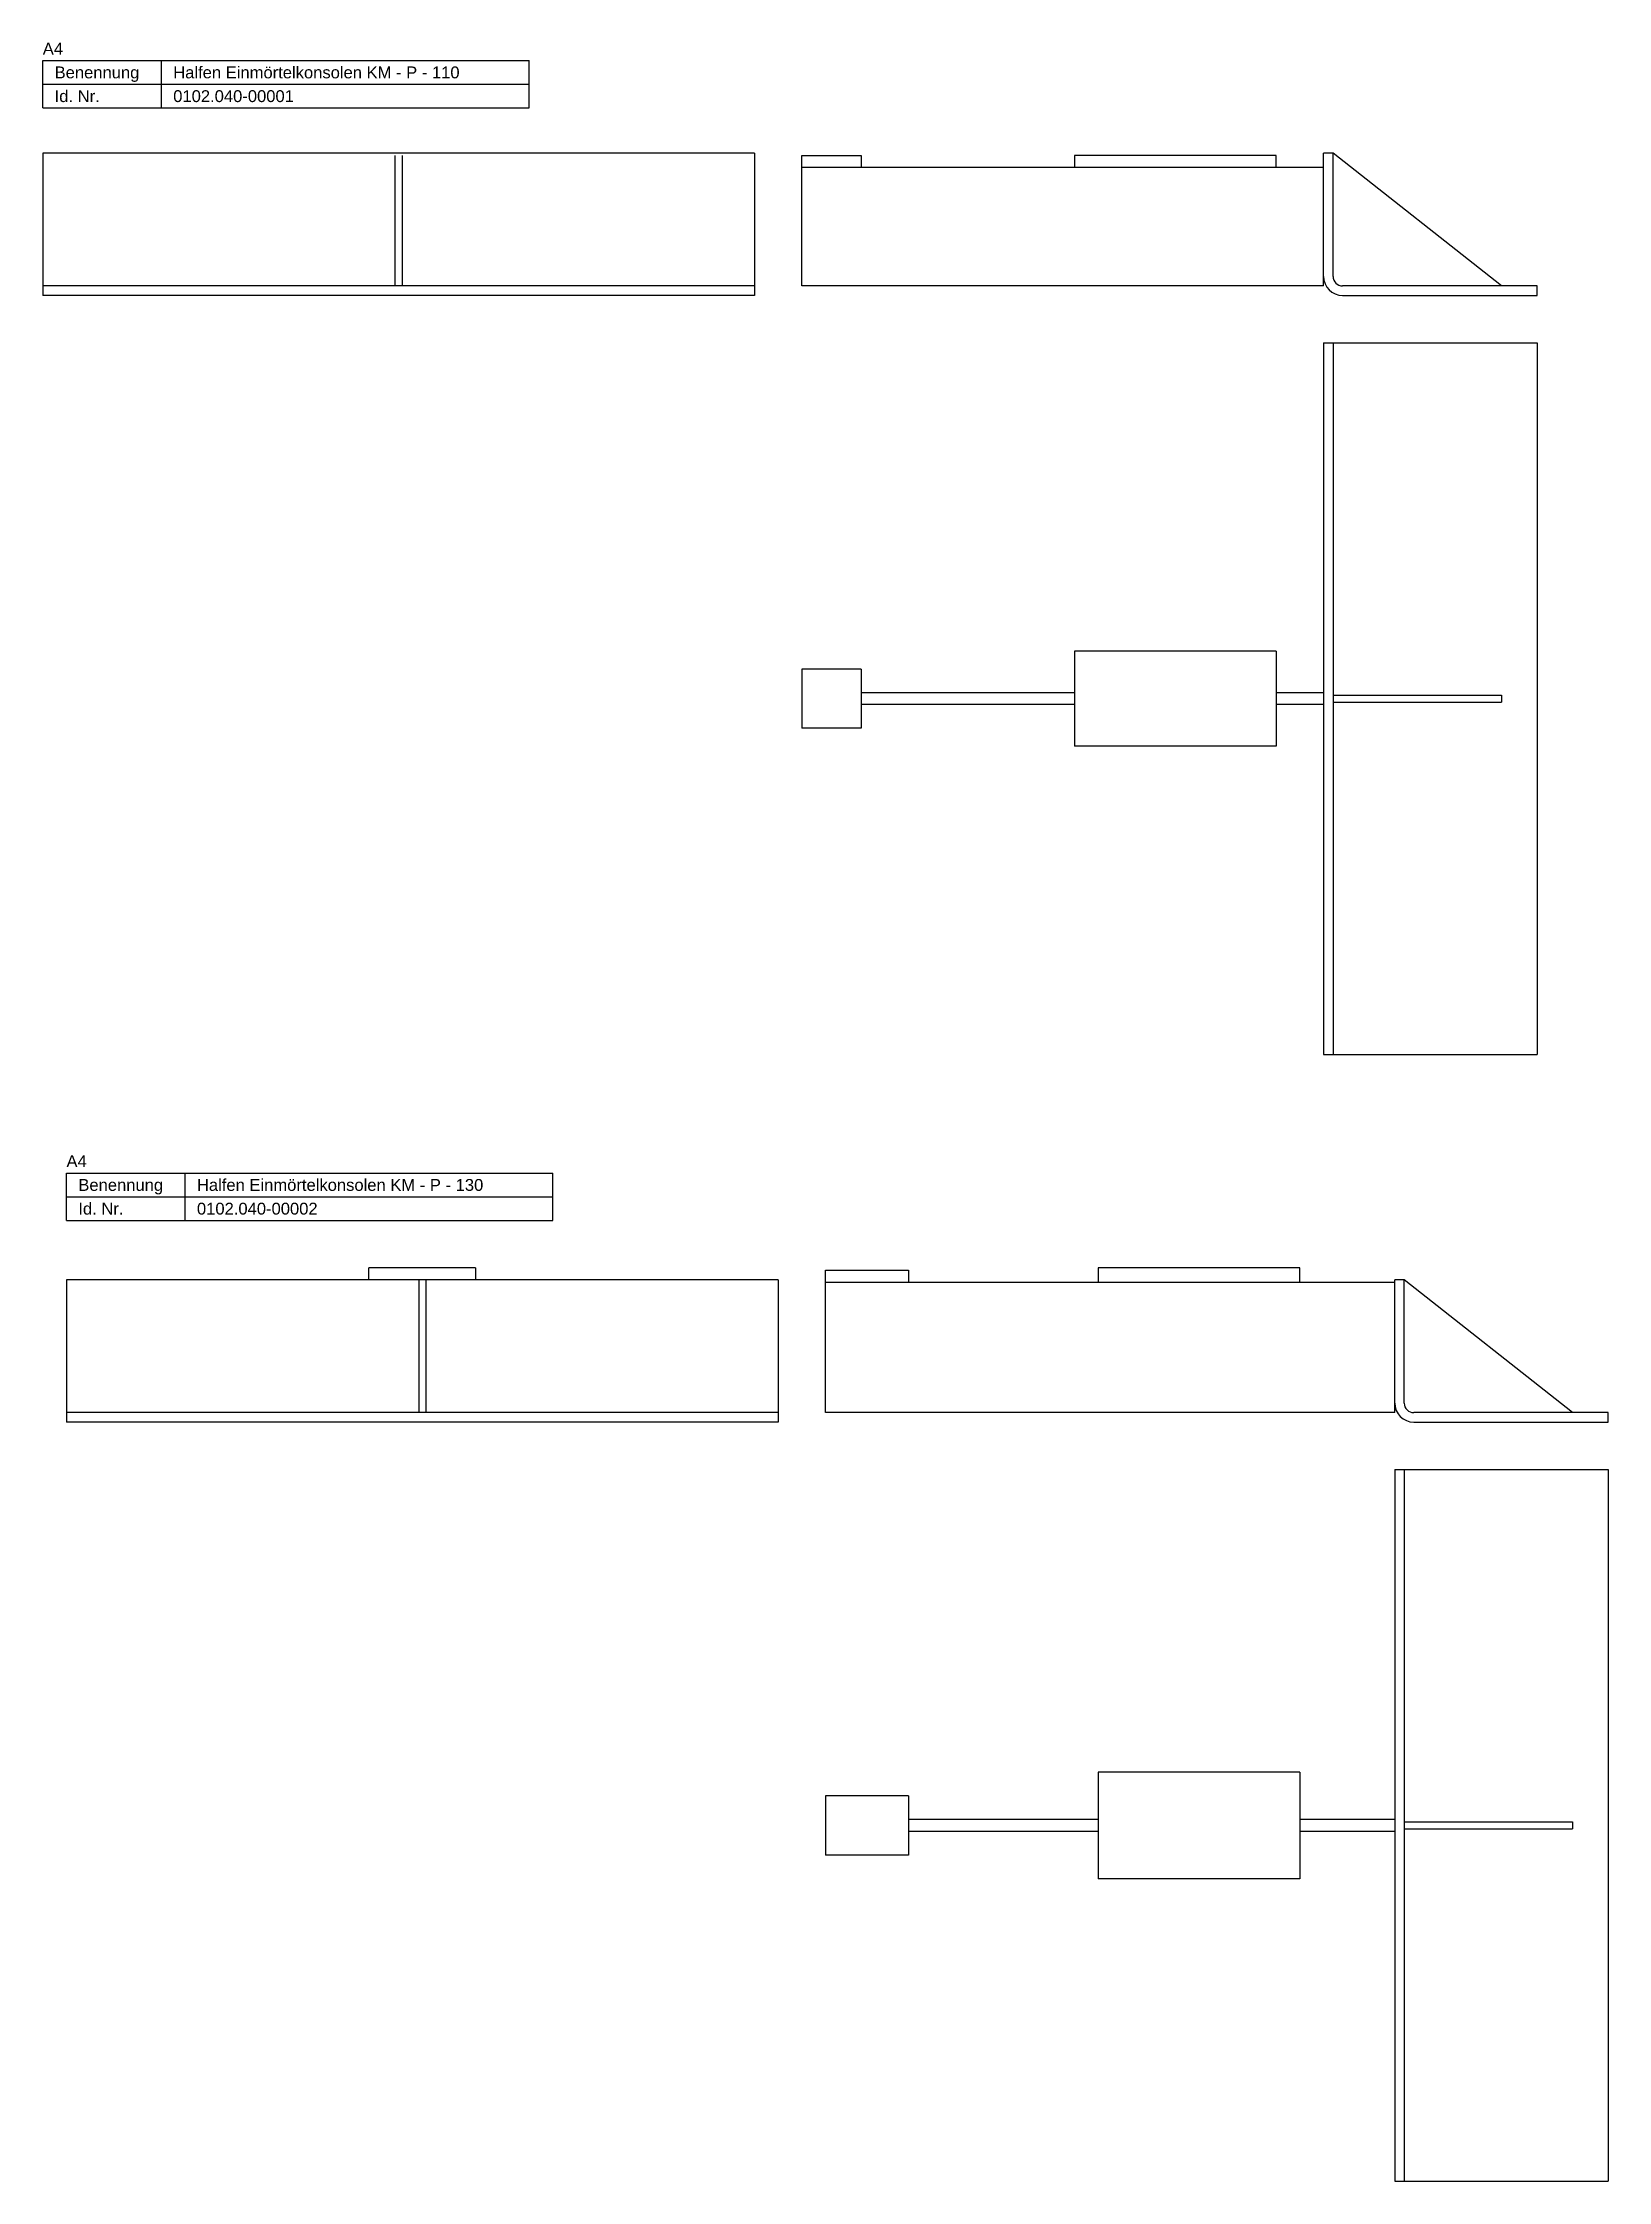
# Model space of a CAD drawing. Header units: millimetres. Extents: x 3 to 783, y -3567 to 271.
# Drawn here: x 3 to 663, y -631 to 271 of the extents above; entities that cross this region are included whole.
import ezdxf

# ---------------------------------------------------------------- set-up
doc = ezdxf.new("R2010")
doc.units = ezdxf.units.MM
doc.layers.add('HALFEN-KONSOLANKER', color=2, linetype='CONTINUOUS')
doc.styles.add('ARIAL50', font='ARIAL.TTF', dxfattribs={"height": 5})

msp = doc.modelspace()

# ---------------------------------------------------------------- texts
at = {"layer": 'HALFEN-KONSOLANKER', "style": 'ARIAL50'}
for s, p in [('A4', (3.38, 265.7)), ('Benennung', (8.38, 255.7)), ('Halfen Einmörtelkonsolen KM - P - 110', (58.38, 255.7)), ('Id. Nr.', (8.38, 245.7)), ('0102.040-00001', (58.38, 245.7)), ('A4', (13.38, -203.3)), ('Benennung', (18.38, -213.3)), ('Halfen Einmörtelkonsolen KM - P - 130', (68.38, -213.3)), ('Id. Nr.', (18.38, -223.3)), ('0102.040-00002', (68.38, -223.3))]:
    msp.add_text(s, height=5, dxfattribs=at).set_placement(p)

# ---------------------------------------------------------------- linework, layer by layer
at = {"layer": 'HALFEN-KONSOLANKER'}
for p, q in [((3.38, 263.2), (208.38, 263.2)), ((3.38, 243.2), (3.38, 263.2)), ((53.38, 243.2), (53.38, 263.2)), ((208.38, 243.2), (208.38, 263.2)), ((3.38, 253.2), (208.38, 253.2)), ((3.38, 243.2), (208.38, 243.2)), ((3.38, 224.2), (3.38, 164.2)), ((303.38, 224.2), (3.38, 224.2)), ((151.88, 223.2), (151.88, 168.2)), ((154.88, 223.2), (154.88, 168.2)), ((303.38, 224.2), (303.38, 164.2)), ((323.38, 168.2), (323.38, 223.2)), ((323.38, 223.2), (348.38, 223.2)), ((323.38, 218.2), (543.38, 218.2)), ((348.38, 223.2), (348.38, 218.2)), ((523.38, 223.2), (438.38, 223.2)), ((438.38, 223.2), (438.38, 218.2)), ((523.38, 218.2), (523.38, 223.2)), ((543.38, 168.2), (543.38, 224.2)), ((547.38, 224.2), (543.38, 224.2)), ((547.38, 172.2), (547.38, 224.2)), ((618.38, 168.2), (547.38, 224.2)), ((303.38, 168.2), (3.38, 168.2)), ((303.38, 164.2), (3.38, 164.2)), ((543.38, 168.2), (323.38, 168.2)), ((633.38, 168.2), (551.38, 168.2)), ((551.38, 164.2), (633.38, 164.2)), ((633.38, 164.2), (633.38, 168.2)), ((543.38, 144.2), (543.38, -155.8)), ((543.38, 144.2), (633.38, 144.2)), ((547.38, 144.2), (547.38, -155.8)), ((633.38, 144.2), (633.38, -155.8)), ((438.38, 14.2), (438.38, -25.8)), ((523.38, 14.2), (438.38, 14.2)), ((523.38, 14.2), (523.38, -25.8)), ((323.38, 6.7), (323.38, -18.3)), ((348.38, 6.7), (323.38, 6.7)), ((348.38, 6.7), (348.38, -18.3)), ((438.38, -3.3), (348.38, -3.3)), ((438.38, -8.3), (348.38, -8.3)), ((543.38, -3.3), (523.38, -3.3)), ((543.38, -8.3), (523.38, -8.3)), ((547.38, -4.3), (618.38, -4.3)), ((547.38, -7.3), (618.38, -7.3)), ((618.38, -4.3), (618.38, -7.3)), ((348.38, -18.3), (323.38, -18.3)), ((523.38, -25.8), (438.38, -25.8)), ((543.38, -155.8), (633.38, -155.8)), ((13.38, -205.8), (218.38, -205.8)), ((13.38, -225.8), (13.38, -205.8)), ((63.38, -225.8), (63.38, -205.8)), ((218.38, -225.8), (218.38, -205.8)), ((13.38, -215.8), (218.38, -215.8)), ((13.38, -225.8), (218.38, -225.8)), ((313.38, -250.8), (13.38, -250.8)), ((13.38, -250.8), (13.38, -310.8)), ((185.88, -245.8), (140.88, -245.8)), ((140.88, -250.8), (140.88, -245.8)), ((161.88, -250.8), (161.88, -306.8)), ((164.88, -250.8), (164.88, -306.8)), ((185.88, -245.8), (185.88, -250.8)), ((313.38, -250.8), (313.38, -310.8)), ((333.38, -306.8), (333.38, -246.8)), ((333.38, -246.8), (368.38, -246.8)), ((333.38, -251.8), (573.38, -251.8)), ((368.38, -246.8), (368.38, -251.8)), ((533.38, -245.8), (448.38, -245.8)), ((448.38, -245.8), (448.38, -251.8)), ((533.38, -251.8), (533.38, -245.8)), ((577.38, -250.8), (573.38, -250.8)), ((573.38, -306.8), (573.38, -250.8)), ((648.38, -306.8), (577.38, -250.8)), ((577.38, -302.8), (577.38, -250.8)), ((313.38, -306.8), (13.38, -306.8)), ((313.38, -310.8), (13.38, -310.8)), ((573.38, -306.8), (333.38, -306.8)), ((663.38, -306.8), (581.38, -306.8)), ((581.38, -310.8), (663.38, -310.8)), ((663.38, -310.8), (663.38, -306.8)), ((573.38, -330.8), (573.38, -630.8)), ((573.38, -330.8), (663.38, -330.8)), ((577.38, -330.8), (577.38, -630.8)), ((663.38, -330.8), (663.38, -630.8)), ((448.38, -458.3), (448.38, -503.3)), ((533.38, -458.3), (448.38, -458.3)), ((533.38, -458.3), (533.38, -503.3)), ((333.38, -468.3), (333.38, -493.3)), ((368.38, -468.3), (333.38, -468.3)), ((368.38, -468.3), (368.38, -493.3)), ((448.38, -478.3), (368.38, -478.3)), ((448.38, -483.3), (368.38, -483.3)), ((573.38, -478.3), (533.38, -478.3)), ((573.38, -483.3), (533.38, -483.3)), ((577.38, -479.3), (648.38, -479.3)), ((577.38, -482.3), (648.38, -482.3)), ((648.38, -479.3), (648.38, -482.3)), ((368.38, -493.3), (333.38, -493.3)), ((533.38, -503.3), (448.38, -503.3)), ((573.38, -630.8), (663.38, -630.8))]:
    msp.add_line(p, q, dxfattribs=at)
for centre, radius in [((551.38, 172.2), 8), ((551.38, 172.2), 4), ((581.38, -302.8), 8), ((581.38, -302.8), 4)]:
    msp.add_arc(centre, radius, 180, 270, dxfattribs=at)

msp.set_redraw_order([(e.dxf.handle, doc.entitydb.next_handle()) for e in msp.query("TEXT MTEXT ATTDEF DIMENSION ARC_DIMENSION")])  # texts and dimensions are drawn at this point

doc.saveas('drawing.dxf')
